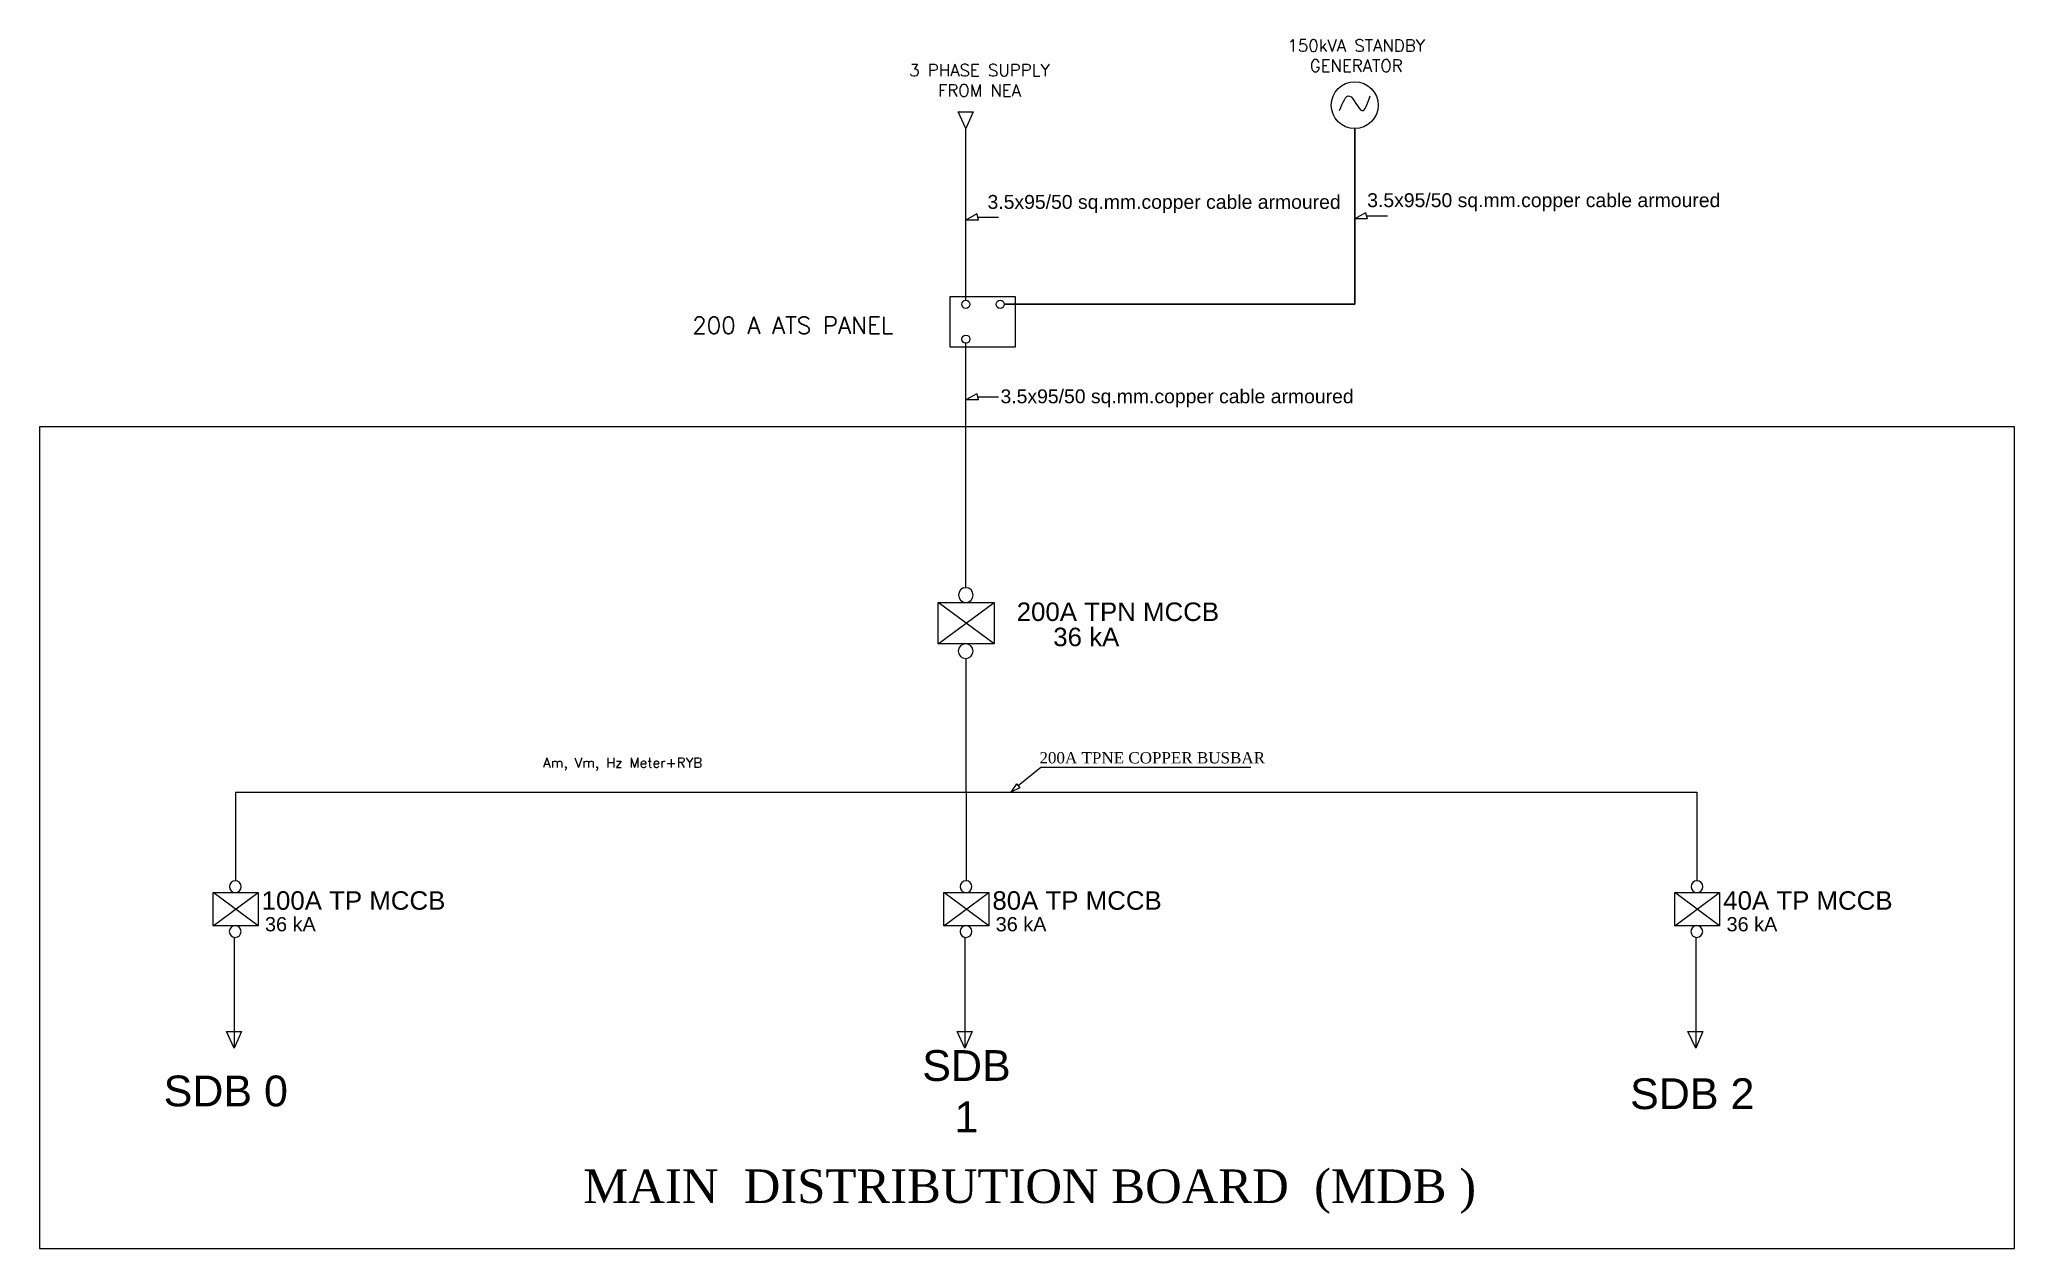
# Model space of a CAD drawing. Header units: millimetres. Extents: x 2399484 to 3337895, y 3598750 to 3969149.
# Drawn here: x 2960654 to 3057453, y 3909878 to 3969149 of the extents above; entities that cross this region are included whole.
import ezdxf

# ---------------------------------------------------------------- set-up
doc = ezdxf.new("R2010")
doc.units = ezdxf.units.MM
doc.header["$MEASUREMENT"] = 0
doc.layers.add('Singleline', color=82, linetype='Continuous', lineweight=20)
doc.styles.add('ARIAL', font='arial.ttf')
doc.styles.add('MM', font='dutch.ttf')
doc.styles.add('ordinary', font='romans.shx')
doc.styles.add('ROOM', font='arial.ttf')

msp = doc.modelspace()

# ---------------------------------------------------------------- texts
at = {"layer": 'Singleline', "color": 1}
for s, height, style, p in [('3.5x95/50 sq.mm.copper cable armoured', 679.669, 'ROOM', (3007118, 3960846.5)), ('3.5x95/50 sq.mm.copper cable armoured', 679.669, 'ROOM', (3025727, 3960931)), ('3.5x95/50 sq.mm.copper cable armoured', 679.669, 'ROOM', (3007753.5, 3951316.5)), (' 200A TPN MCCB', 906.226, 'ROOM', (3008197.2, 3940641.4)), ('36 kA', 906.23, 'ROOM', (3010340.2, 3939406.9)), ('200A TPNE COPPER BUSBAR', 552.435, 'MM', (3009662.3, 3933659.5)), ('100A TP MCCB ', 906.226, 'ROOM', (2971541.8, 3926485.3)), ('80A TP MCCB ', 906.226, 'ROOM', (3007356.1, 3926485.3)), ('40A TP MCCB ', 906.226, 'ROOM', (3043176.4, 3926485.3)), ('36 kA', 697.1, 'ROOM', (2971703.8, 3925427.7)), ('36 kA', 697.1, 'ROOM', (3007518.1, 3925427.7)), ('36 kA', 697.1, 'ROOM', (3043338.4, 3925427.8)), ('MAIN  DISTRIBUTION BOARD  (MDB )', 1645.252, 'MM', (2987300.7, 3912107.9))]:
    msp.add_text(s, height=height, dxfattribs=dict(at, style=style)).set_placement(p)
at = {"layer": 'Singleline', "color": 1, "style": 'ordinary'}
for s, insert, char_height, width, attachment_point in [('150kVA STANDBY \\PGENERATOR', (3025189.9, 3969149.3), 593.102, 17130.083, 2), ('3 PHASE SUPPLY FROM NEA', (3006724.9, 3967937.6), 593.102, 8414.213, 2), ('200 A ATS PANEL', (2992642.7, 3955551.1), 830.342, 23982.116, 1)]:
    msp.add_mtext(s, dxfattribs=dict(at, insert=insert, char_height=char_height, width=width, attachment_point=attachment_point))
at = {"layer": 'Singleline', "insert": (2989233, 3933938.7), "char_height": 486.647, "width": 14055.452, "attachment_point": 2, "style": 'ordinary'}
msp.add_mtext('Am, Vm, Hz Meter+RYB', dxfattribs=at)
at = {"layer": 'Singleline', "color": 1, "linetype": 'Continuous', "lineweight": 35, "char_height": 1509.29, "attachment_point": 5, "style": 'ARIAL'}
for s, insert, width in [('SDB 1', (3006087.3, 3917590), 5599.614), ('SDB 2', (3041658.5, 3917456.2), 8868.915)]:
    msp.add_mtext(s, dxfattribs=dict(at, insert=insert, width=width))
at = {"layer": 'Singleline', "color": 1, "linetype": 'Continuous', "lineweight": 35, "insert": (2969784, 3917590.8), "char_height": 1509.29, "attachment_point": 5, "style": 'ARIAL'}
msp.add_mtext('SDB 0', dxfattribs=at)

# ---------------------------------------------------------------- linework, layer by layer
at = {"layer": 'Singleline', "ltscale": 2.5}
for p, q in [((3005680.2, 3965595.4), (3006413.1, 3965595.4)), ((3006588.2, 3960595.9), (3006667.2, 3960296)), ((3025645.9, 3960653.9), (3025724.9, 3960354)), ((3006588.2, 3951784.6), (3006667.2, 3951484.7)), ((3008544, 3932650.5), (3008706.5, 3932454.7)), ((2969814.9, 3920518.6), (2970547.8, 3920518.6)), ((3005629.2, 3920518.6), (3006362.1, 3920518.6)), ((3041449.5, 3920518.7), (3042182.4, 3920518.7))]:
    msp.add_line(p, q, dxfattribs=at)
at = {"layer": 'Singleline', "color": 140}
for p, q in [((3006058.7, 3959059.1), (3006058.7, 3964779.4)), ((3006058.7, 3956365.4), (3006058.7, 3959059.1)), ((3006058.7, 3949678.2), (3006058.7, 3954260.5))]:
    msp.add_line(p, q, dxfattribs=at)
at = {"layer": 'Singleline', "color": 4, "lineweight": 25, "ltscale": 10}
for p, q in [((3025116.4, 3956166.8), (3025116.4, 3964779.4)), ((3007937.6, 3956166.8), (3025116.4, 3956166.8))]:
    msp.add_line(p, q, dxfattribs=at)
at = {"layer": 'Singleline'}
for p, q in [((3006588.2, 3960595.9), (3006058.7, 3960296)), ((3006667.2, 3960296), (3006058.7, 3960296)), ((3025645.9, 3960653.9), (3025116.4, 3960354)), ((3025724.9, 3960354), (3025116.4, 3960354)), ((3006588.2, 3951784.6), (3006058.7, 3951484.7)), ((3006667.2, 3951484.7), (3006058.7, 3951484.7)), ((3006058.7, 3942274.3), (3006058.7, 3949678.2)), ((3004702.7, 3939515.1), (3007445.2, 3941552.8)), ((3007445.2, 3939515.1), (3004702.7, 3941552.8)), ((3006073.3, 3932244.2), (3006073.3, 3938804)), ((2970259, 3932244.2), (3041887.6, 3932244.2)), ((3008544, 3932650.5), (3008253.8, 3932244.2)), ((3008706.5, 3932454.7), (3008253.8, 3932244.2)), ((2969170, 3925699.2), (2971364, 3927329.4)), ((2971364, 3925699.2), (2969170, 3927329.4)), ((3004984.2, 3925699.2), (3007178.2, 3927329.4)), ((3007178.2, 3925699.2), (3004984.2, 3927329.4)), ((3040804.6, 3925699.3), (3042998.6, 3927329.5)), ((3042998.6, 3925699.3), (3040804.6, 3927329.5))]:
    msp.add_line(p, q, dxfattribs=at)
at = {"layer": 'Singleline', "color": 4}
for p, q in [((3006627.7, 3960445.9), (3007659.4, 3960445.9)), ((3025685.4, 3960503.9), (3026717.1, 3960503.9)), ((3006627.7, 3951634.6), (3007659.4, 3951634.6))]:
    msp.add_line(p, q, dxfattribs=at)
at = {"layer": 'Singleline', "ltscale": 3}
for p, q in [((3057452.5, 3950165.8), (2960654, 3950165.8)), ((2960654, 3950165.8), (2960654, 3909877.7)), ((3057452.5, 3909877.7), (3057452.5, 3950165.8)), ((2960654, 3909877.7), (3057452.5, 3909877.7))]:
    msp.add_line(p, q, dxfattribs=at)
at = {"layer": 'Singleline', "ltscale": 6}
for p, q in [((2970259, 3932244.2), (2970259, 3927906.5)), ((3006073.3, 3932244.2), (3006073.3, 3927906.5)), ((3041887.6, 3932244.3), (3041887.6, 3927906.7)), ((2970193.4, 3925134.4), (2970193.4, 3919702.7)), ((3006007.7, 3925134.4), (3006007.7, 3919702.7)), ((3041828, 3925134.5), (3041828, 3919702.7))]:
    msp.add_line(p, q, dxfattribs=at)
at = {"layer": 'Singleline'}
for points in [[(3006413.1, 3965595.4), (3006058.7, 3964779.4), (3005680.2, 3965595.4)], [(3020029.7, 3933464.9), (3009724.3, 3933464.9), (3008625.3, 3932552.6)], [(2970547.8, 3920518.6), (2970193.4, 3919702.7), (2969814.9, 3920518.6)], [(3006362.1, 3920518.6), (3006007.7, 3919702.7), (3005629.2, 3920518.6)], [(3042182.4, 3920518.7), (3041828, 3919702.7), (3041449.5, 3920518.7)]]:
    msp.add_lwpolyline(points, dxfattribs=at)
at = {"layer": 'Singleline', "color": 4}
msp.add_lwpolyline([(3005290.7, 3956548.4), (3008479.4, 3956548.4), (3008479.4, 3954071.7), (3005290.7, 3954071.7)], close=True, dxfattribs=at)
at = {"layer": 'Singleline'}
for points in [[(3004702.7, 3941552.8), (3007445.2, 3941552.8), (3007445.2, 3939515.1), (3004702.7, 3939515.1)], [(2969170, 3927329.4), (2971364, 3927329.4), (2971364, 3925699.2), (2969170, 3925699.2)], [(3004984.2, 3927329.4), (3007178.2, 3927329.4), (3007178.2, 3925699.2), (3004984.2, 3925699.2)], [(3040804.6, 3927329.5), (3042998.6, 3927329.5), (3042998.6, 3925699.3), (3040804.6, 3925699.3)]]:
    msp.add_lwpolyline(points, close=True, dxfattribs=at)
msp.add_circle((3025116.4, 3965928.8), 1149.4, dxfattribs=at)
at = {"layer": 'Singleline', "color": 140}
for centre in [(3006058.7, 3956166.8), (3007739, 3956166.8), (3006058.7, 3954459.1)]:
    msp.add_circle(centre, 198.6, dxfattribs=at)
at = {"layer": 'Singleline', "extrusion": (0, 0, -1)}
for centre, major_axis, start_param, end_param in [((3006056.5, 3941913.4), (255.2, 255.2), -0.7855263, 5.497659), ((3006047.7, 3939164), (-255.2, 255.2), 0.78527, 7.0684553), ((2970253, 3927617.8), (204.2, 204.2), -0.7855263, 5.497659), ((3006067.3, 3927617.8), (204.2, 204.2), -0.7855263, 5.497659), ((3041887.6, 3927617.9), (204.2, 204.2), -0.7855263, 5.497659), ((2970245.9, 3925418.4), (-204.2, 204.2), 0.78527, 7.0684553), ((3006060.2, 3925418.4), (-204.2, 204.2), 0.78527, 7.0684553), ((3041880.5, 3925418.4), (-204.2, 204.2), 0.78527, 7.0684553)]:
    msp.add_ellipse(centre, major_axis=major_axis, ratio=1, start_param=start_param, end_param=end_param, dxfattribs=at)
at = {"layer": 'Singleline'}
msp.add_spline([(3024370.3, 3965665.1), (3024867.4, 3966378.8), (3025467.9, 3965665.1), (3025871.8, 3966389.1)], degree=3, dxfattribs=at)

msp.set_redraw_order([(e.dxf.handle, doc.entitydb.next_handle()) for e in msp.query("TEXT MTEXT ATTDEF DIMENSION ARC_DIMENSION")])  # texts and dimensions are drawn at this point

doc.saveas('drawing.dxf')
